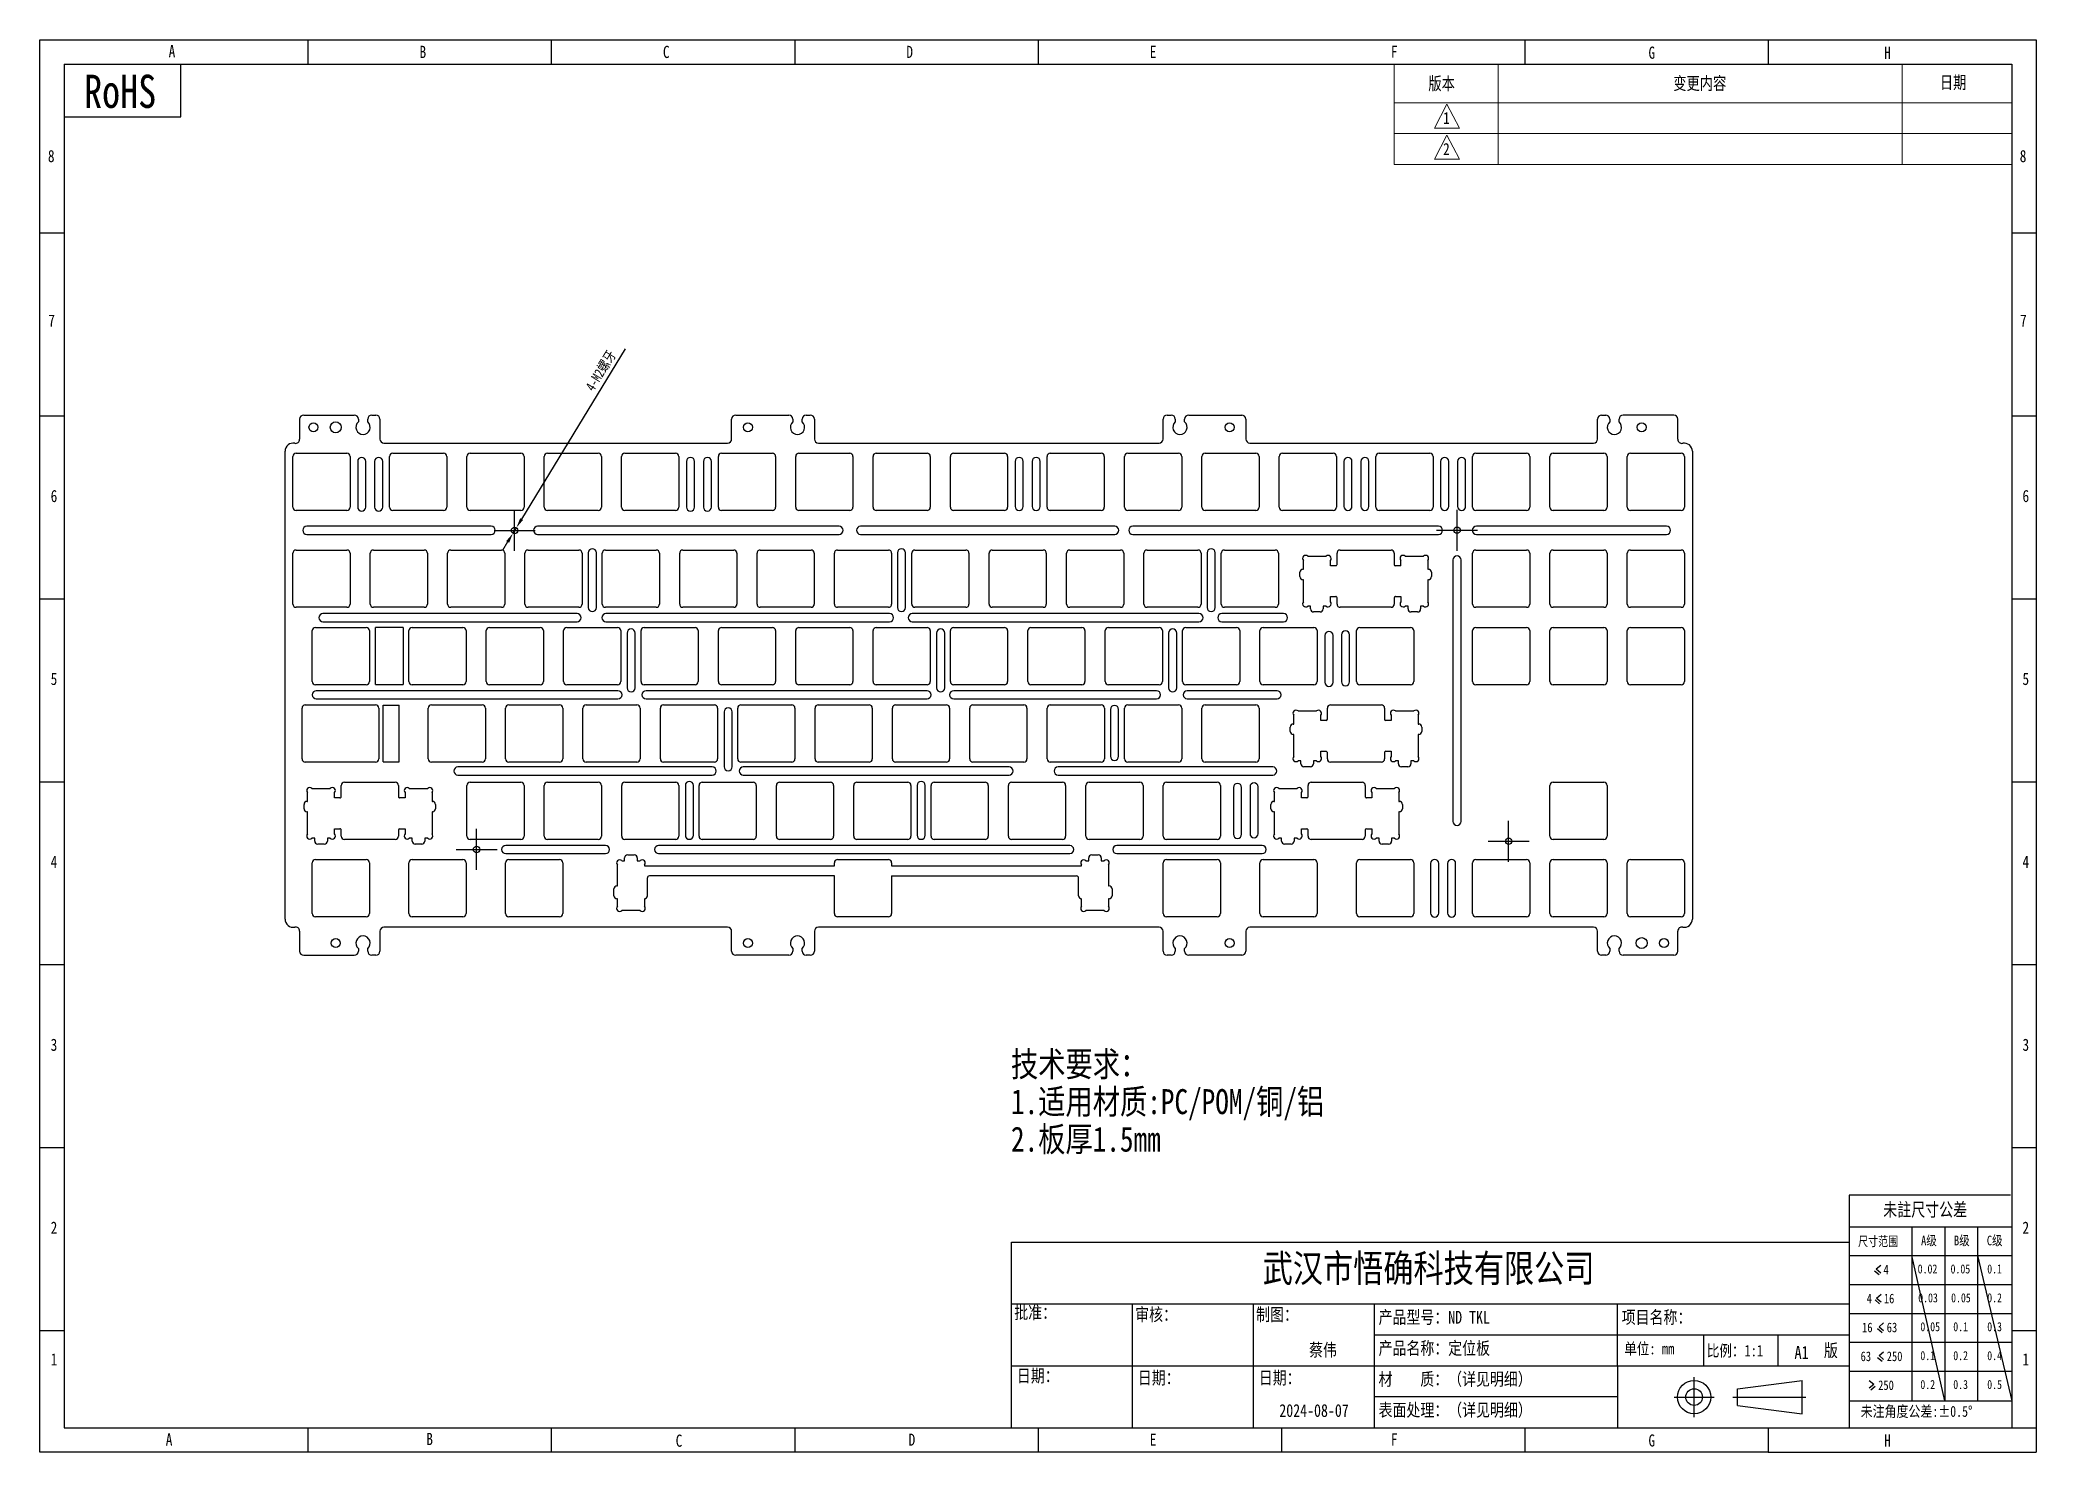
# Model space of a CAD drawing. Header units: millimetres. Extents: x 417 to 909, y -232 to 115.
import ezdxf

# ---------------------------------------------------------------- set-up
doc = ezdxf.new("R2010")
doc.units = ezdxf.units.MM
doc.header["$LTSCALE"] = 30.734
doc.header["$PDMODE"] = 3
doc.header["$PDSIZE"] = 0.3125
doc.linetypes.add('CENTER', pattern=[0.6, 0.375, -0.075, 0.075, -0.075])
doc.layers.get('0').update_dxf_attribs({"linetype": 'CONTINUOUS'})
doc.layers.get('Defpoints').update_dxf_attribs({"linetype": 'CONTINUOUS'})
for name, color, linetype in [('cen', 1, 'CENTER'), ('TK', 7, 'CONTINUOUS'), ('尺寸', 3, 'CONTINUOUS'), ('文字', 3, 'CONTINUOUS')]:
    doc.layers.add(name, color=color, linetype=linetype)
doc.styles.get("Standard").update_dxf_attribs({"font": 'txt', "width": 0.8})
doc.dimstyles.new('Annotative', dxfattribs={"dimscale": 0, "dimtxt": 2.5, "dimasz": 2.5, "dimexe": 1.25, "dimexo": 0.625, "dimtad": 1, "dimtxsty": 'Standard', "dimcen": 2.5, "dimadec": 0, "dimazin": 0, "dimtfac": 1, "dimtmove": 0, "dimatfit": 3, "dimfxl": 1, "dimarcsym": 0})

msp = doc.modelspace()

# ---------------------------------------------------------------- texts
at = {"color": 0, "width": 0.8}
for s, height, p in [('A', 2.997, (448.816, 111.178)), ('B', 2.997, (510.61, 111.01)), ('C', 2.997, (570.558, 111.01)), ('D', 2.997, (630.507, 111.01)), ('E', 2.997, (690.456, 111.01)), ('F', 2.997, (749.85, 111.062)), ('G ', 2.9974, (813.293, 110.82)), ('H', 2.997, (871.338, 110.791)), ('8', 2.997, (419.083, 85.371)), ('8', 2.997, (904.719, 85.371)), ('7', 2.997, (419.173, 44.865)), ('7', 2.997, (904.808, 44.865)), ('6', 2.997, (419.758, 1.694)), ('6', 2.997, (905.394, 1.694)), ('5', 2.997, (419.758, -43.335)), ('5', 2.997, (905.394, -43.335)), ('4', 2.997, (419.758, -88.364)), ('4', 2.997, (905.394, -88.364)), ('3', 2.997, (419.758, -133.393)), ('3', 2.997, (905.394, -133.393)), ('2', 2.997, (419.758, -178.423)), ('2', 2.997, (905.394, -178.423)), ('1 ', 2.9974, (419.758, -210.842)), ('1 ', 2.9974, (905.394, -210.842)), ('A', 2.997, (448.105, -230.56)), ('B', 2.997, (512.274, -230.445)), ('C', 2.997, (573.693, -230.86)), ('D ', 2.9974, (631.062, -230.613)), ('E', 2.997, (690.456, -230.613)), ('F', 2.997, (749.85, -230.56)), ('G ', 2.9974, (813.293, -230.803)), ('H', 2.997, (871.338, -230.832))]:
    msp.add_text(s, height=height, dxfattribs=at).set_placement(p)
at = {"color": 0, "lineweight": 13, "char_height": 3.1433, "width": 32.42945, "attachment_point": 1}
for s, insert in [('版本', (759.072, 106.322)), ('变更内容', (819.382, 106.349)), ('日期', (885.04, 106.586))]:
    msp.add_mtext(s, dxfattribs=dict(at, insert=insert))
at = {"color": 0, "linetype": 'Continuous', "lineweight": 9, "insert": (656.267, -133.583), "char_height": 6.15582, "width": 193.4856, "attachment_point": 1, "line_spacing_factor": 0.9}
msp.add_mtext('{\\fSimSun|b0|i0|c134|p2;技术要求：\\P\\fSimSun|b0|i0|c0|p2;1.\\fSimSun|b0|i0|c134|p2;适用材质:PC/POM/铜/铝\\fSimSun|b0|i0|c0|p2;\\P2.\\fSimSun|b0|i0|c134|p2;板厚1.5mm\\fSimSun|b0|i0|c0|p2;\\P} ', dxfattribs=at)
at = {"color": 0, "attachment_point": 1}
for s, insert, char_height, width in [('未註尺寸公差', (871.105, -170.822), 3.3106, 117.95877), ('尺寸范围{\\fTxt|b0|i0|c134|p2;}', (864.905, -179.095), 2.37092, 117.95877), ('{\\fSimSun|b0|i0|c134|p2;A级}', (880.415, -178.902), 2.37092, 117.95878), ('{\\fSimSun|b0|i0|c0|p2;B\\fSimSun|b0|i0|c134|p2;级}', (888.516, -178.902), 2.37092, 117.95878), ('{\\fSimSun|b0|i0|c134|p2;C级}', (896.616, -178.902), 2.37092, 117.95878), ('4', (871.17, -186.067), 2.371, 117.95877), ('0.02', (879.584, -185.969), 2.2227, 117.95877), ('0.05', (887.684, -185.969), 2.2227, 117.95877), ('0.1', (896.712, -185.969), 2.2227, 117.95877), ('{\\fSimSun|b0|i0|c134|p2;批准：}', (657.076, -196.217), 3.14326, 58.90916), ('{\\fSimSun|b0|i0|c134|p2;审核：}', (686.862, -196.722), 3.14326, 58.90916), ('{\\fSimSun|b0|i0|c134|p2;制图：}', (716.648, -196.722), 3.14326, 58.90916), ('4', (867.025, -193.18), 2.371, 117.95877), ('16', (871.258, -193.18), 2.3709, 117.95877), ('0.03', (879.715, -193.082), 2.2227, 117.95877), ('0.05', (887.816, -193.082), 2.2227, 117.95877), ('0.2', (896.712, -193.082), 2.2227, 117.95877), ('{\\fSimSun|b0|i0|c134|p2;产品型号：ND TKL}', (746.813, -197.404), 3.14326, 58.90916), ('{\\fSimSun|b0|i0|c134|p2;项目名称：}', (806.685, -197.404), 3.14326, 58.90916), ('16', (865.879, -200.293), 2.3709, 117.95877), ('63', (871.964, -200.293), 2.3709, 117.95877), ('0.05', (880.246, -200.195), 2.2227, 117.95877), ('0.1', (888.346, -200.195), 2.2227, 117.95877), ('0.3', (896.712, -200.195), 2.2227, 117.95877), ('{\\fSimSun|b0|i0|c134|p2;蔡伟}', (729.692, -205.442), 3.14326, 58.90916), ('{\\fSimSun|b0|i0|c134|p2;产品名称：定位板}', (746.813, -205.012), 3.14326, 58.90916), ('{\\fSimSun|b0|i0|c134|p2;单位\\fSimSun|b0|i0|c134|p54;: mm }', (807.325, -205.307), 2.82893, 53.01824), ('{\\fSimSun|b0|i0|c134|p2;比例：1:1}', (827.656, -205.785), 2.82893, 53.01824), ('\\fￋￎￌﾣﾤ|b0|i0|c134|p2;版', (856.499, -205.565), 3.14326, 58.90916), ('63', (865.526, -207.406), 2.3709, 117.95877), ('250', (871.964, -207.406), 2.3709, 117.95877), ('0.1', (880.246, -207.308), 2.2227, 117.95877), ('0.2', (888.346, -207.308), 2.2227, 117.95877), ('0.4', (896.712, -207.308), 2.2227, 117.95877), ('{\\fSimSun|b0|i0|c134|p2;日期：}', (657.726, -211.818), 3.14326, 58.90916), ('{\\fSimSun|b0|i0|c134|p2;日期：}', (687.512, -212.323), 3.14326, 58.90916), ('{\\fSimSun|b0|i0|c134|p2;日期：}', (717.298, -212.323), 3.14326, 58.90916), ('{\\fSimSun|b0|i0|c134|p2;材    质：（详见明细）}', (746.813, -212.632), 3.14326, 58.90916), ('250', (869.846, -214.518), 2.3709, 117.95877), ('0.2', (880.246, -214.42), 2.2227, 117.95877), ('0.3', (888.346, -214.42), 2.2227, 117.95877), ('0.5', (896.712, -214.42), 2.2227, 117.95877), ('{\\fSimSun|b0|i0|c0|p2;20\\fSimSun|b0|i0|c134|p2;2\\fSimSun|b0|i0|c0|p2;4-\\fSimSun|b0|i0|c134|p2;0\\fSimSun|b0|i0|c0|p2;8-07}', (722.36, -220.366), 3.143259, 58.90916), ('{\\fSimSun|b0|i0|c134|p2;表面处理：（详见明细）}', (746.813, -220.239), 3.14326, 58.90916), ('{\\fSimSun|b0|i0|c134|p2;未注角度公差:\\fSimSun|b0|i0|c0|p2;%%P0.5%%D}', (865.551, -220.798), 2.69422, 107.23524)]:
    msp.add_mtext(s, dxfattribs=dict(at, insert=insert, char_height=char_height, width=width))
at = {"layer": 'TK', "color": 0, "lineweight": 13, "width": 0.8}
for s, p in [('1', (762.712, 94.751)), ('2', (762.712, 87.121))]:
    msp.add_text(s, height=2.958, dxfattribs=at).set_placement(p)
at = {"layer": 'TK', "color": 0, "lineweight": 13, "insert": (849.237, -206.014), "char_height": 3.23663, "width": 11.74896, "attachment_point": 1}
msp.add_mtext('{\\fSimSun|b0|i0|c0|p2;A\\fSimSun|b0|i0|c134|p2;1}', dxfattribs=at)
at = {"layer": '尺寸', "color": 0, "ltscale": 0.18, "insert": (718.264, -183.51), "char_height": 6.80895, "width": 155.26239, "attachment_point": 1}
msp.add_mtext('{\\fSimHei|b0|i0|c134|p49;武汉市悟确科技有限公司}', dxfattribs=at)
at = {"layer": '文字', "color": 0, "ltscale": 0.18, "insert": (427.971, 106.889), "char_height": 8.17074, "width": 116.2566, "attachment_point": 1}
msp.add_mtext('{\\fSimSun|b0|i0|c0|p2;RoHS}', dxfattribs=at)

# ---------------------------------------------------------------- blocks, each defined once
blk = doc.blocks.new('*D5')
at = {"layer": 'Defpoints', "color": 0, "transparency": 16777216}
for p in [(534.45, -4.63), (533.61, -5.99)]:
    blk.add_point(p, dxfattribs=at)
at = {"layer": '尺寸', "color": 0, "lineweight": -2, "transparency": 16777216}
for p, q in [((561.29, 39.39), (535.75, -2.49)), ((533.61, -5.99), (534.45, -4.63)), ((532.31, -8.13), (531.01, -10.26))]:
    blk.add_line(p, q, dxfattribs=at)
at = {"layer": '尺寸', "color": 0, "transparency": 16777216}
for points in [[(535.39, -2.28), (536.1, -2.71), (534.45, -4.63)], [(531.96, -7.91), (532.67, -8.34), (533.61, -5.99)]]:
    blk.add_solid(points, dxfattribs=at)
at = {"layer": '尺寸', "color": 0, "transparency": 16777216, "insert": (555.35, 34), "char_height": 2.5, "attachment_point": 5, "rotation": 58.6282}
blk.add_mtext('4-M2{\\fSimSun|b0|i0|c134|p2;螺牙}', dxfattribs=at)

# ---------------------------------------------------------------- dimensions: what is measured, and where the dimension line sits
at = {"layer": '尺寸'}
dim = msp.add_diameter_dim_2p(p1=(533.614, -5.993), p2=(534.446, -4.627), text='4-M2{\\fSimSun|b0|i0|c134|p2;螺牙}', dimstyle='Annotative', dxfattribs=at)
dim.commit()
dim.dimension.update_dxf_attribs({"geometry": '*D5', "text_midpoint": (557.281, 32.824), "dimtype": 163})

# ---------------------------------------------------------------- linework, layer by layer
at = {"color": 0}
for p, q in [((417.113, -232.162), (417.113, 115.455)), ((417.113, 115.455), (908.744, 115.455)), ((483.107, 115.455), (483.107, 109.46)), ((543.056, 115.455), (543.056, 109.46)), ((603.005, 115.455), (603.005, 109.46)), ((662.954, 115.455), (662.954, 109.46)), ((782.851, 115.455), (782.851, 109.46)), ((842.8, 115.455), (842.8, 109.46)), ((908.744, 115.455), (908.744, -232.162)), ((423.108, 109.46), (423.108, -226.167)), ((423.108, 109.46), (902.749, 109.46)), ((451.789, 96.561), (451.789, 109.46)), ((902.749, 109.46), (902.749, -226.167)), ((423.108, 96.561), (451.789, 96.561)), ((417.113, 67.946), (423.108, 67.946)), ((902.749, 67.946), (908.744, 67.946)), ((417.113, 22.92), (423.108, 22.92)), ((902.749, 22.92), (908.744, 22.92)), ((417.113, -22.109), (423.108, -22.109)), ((902.749, -22.109), (908.744, -22.109)), ((417.113, -67.139), (423.108, -67.139)), ((902.749, -67.139), (908.744, -67.139)), ((417.113, -112.168), (423.108, -112.168)), ((902.749, -112.168), (908.744, -112.168)), ((902.749, -135.801), (902.749, -188.128)), ((417.113, -157.197), (423.108, -157.197)), ((902.749, -157.197), (908.744, -157.197)), ((902.44, -168.911), (862.727, -168.911)), ((862.727, -168.911), (862.727, -182.993)), ((862.727, -170.424), (862.727, -226.167)), ((862.727, -176.681), (902.749, -176.681)), ((878.138, -176.681), (878.138, -219.554)), ((886.239, -176.681), (886.239, -219.554)), ((894.339, -176.681), (894.339, -219.554)), ((656.407, -180.499), (862.727, -180.509)), ((656.407, -226.167), (656.407, -180.499)), ((862.727, -183.794), (902.749, -183.794)), ((869.366, -187.088), (870.478, -186.155)), ((862.727, -190.907), (902.749, -190.907)), ((868.985, -187.542), (870.097, -188.475)), ((869.366, -187.088), (870.478, -188.021)), ((656.407, -195.712), (862.727, -195.712)), ((686.193, -226.167), (686.193, -195.712)), ((715.979, -226.167), (715.979, -195.712)), ((745.765, -226.167), (745.765, -195.712)), ((805.637, -210.928), (805.637, -195.712)), ((869.093, -194.705), (870.204, -195.638)), ((869.474, -194.251), (870.585, -193.318)), ((869.474, -194.251), (870.585, -195.184)), ((862.727, -198.02), (902.749, -198.02)), ((870.072, -201.313), (871.184, -200.38)), ((870.072, -201.313), (871.184, -202.246)), ((417.113, -202.226), (423.108, -202.226)), ((745.765, -203.32), (862.727, -203.32)), ((826.827, -203.32), (826.827, -210.928)), ((845.154, -203.467), (845.154, -210.928)), ((862.727, -205.132), (902.749, -205.132)), ((869.691, -201.767), (870.803, -202.7)), ((902.749, -202.226), (908.744, -202.226)), ((656.407, -210.928), (862.727, -210.928)), ((805.637, -210.928), (805.637, -226.167)), ((869.691, -208.88), (870.803, -209.813)), ((870.072, -208.426), (871.184, -207.493)), ((870.072, -208.426), (871.184, -209.359)), ((835.185, -216.576), (851.138, -214.527)), ((851.138, -222.722), (851.138, -214.527)), ((862.727, -212.245), (902.749, -212.245)), ((868.773, -215.539), (867.661, -214.606)), ((868.773, -215.539), (867.661, -216.472)), ((869.154, -215.993), (868.042, -216.926)), ((805.637, -218.548), (745.765, -218.548)), ((835.185, -220.673), (835.185, -216.576)), ((835.185, -220.673), (851.138, -222.722)), ((862.727, -219.554), (902.749, -219.554)), ((423.108, -226.167), (599.116, -226.167)), ((483.107, -226.167), (483.107, -232.162)), ((543.056, -226.167), (543.056, -232.162)), ((599.116, -226.167), (862.727, -226.167)), ((603.005, -226.167), (603.005, -232.162)), ((662.954, -226.167), (662.954, -232.162)), ((722.902, -226.167), (722.902, -232.162)), ((782.851, -226.167), (782.851, -232.162)), ((842.8, -226.167), (842.8, -232.162)), ((862.727, -226.153), (902.749, -226.167)), ((862.727, -226.167), (908.744, -226.167)), ((603.005, -232.162), (417.113, -232.162)), ((842.8, -232.162), (603.005, -232.162)), ((842.8, -232.162), (908.744, -232.162))]:
    msp.add_line(p, q, dxfattribs=at)
at = {"color": 0, "lineweight": 13}
for p, q in [((750.611, 100.002), (750.611, 109.46)), ((776.223, 100.002), (776.223, 109.46)), ((875.749, 100.002), (875.749, 109.46)), ((902.699, 100.002), (750.611, 100.002))]:
    msp.add_line(p, q, dxfattribs=at)
at = {"linetype": 'Continuous'}
for p, q in [((481.08, 22.1), (481.08, 17.139)), ((482.08, 23.1), (494.546, 23.1)), ((495.546, 22.1), (495.546, 21.419)), ((497.846, 21.419), (497.846, 22.1)), ((498.846, 23.1), (499.855, 23.1)), ((500.855, 22.1), (500.855, 17.2)), ((587.48, 17.2), (587.48, 22.1)), ((588.48, 23.1), (601.546, 23.1)), ((602.546, 22.1), (602.546, 21.419)), ((604.846, 21.419), (604.846, 22.1)), ((605.846, 23.1), (606.855, 23.1)), ((607.855, 22.1), (607.855, 17.2)), ((693.735, 17.2), (693.735, 22.1)), ((694.735, 23.1), (695.745, 23.1)), ((696.745, 22.1), (696.745, 21.419)), ((699.045, 21.419), (699.045, 22.1)), ((700.045, 23.1), (713.11, 23.1)), ((714.11, 22.1), (714.11, 17.2)), ((800.735, 17.2), (800.735, 22.1)), ((801.735, 23.1), (802.745, 23.1)), ((803.745, 22.1), (803.745, 21.419)), ((806.045, 21.419), (806.045, 22.1)), ((819.51, 23.1), (807.045, 23.1)), ((820.51, 17.143), (820.51, 22.1)), ((501.855, 16.2), (586.48, 16.2)), ((608.855, 16.2), (692.735, 16.2)), ((715.11, 16.2), (799.735, 16.2)), ((477.478, -100.972), (477.478, 14.2)), ((479.428, 0.4), (479.428, 12.9)), ((480.228, 13.7), (492.728, 13.7)), ((493.528, 12.9), (493.528, 0.4)), ((495.373, 11.693), (495.373, 0.463)), ((497.373, 0.463), (497.373, 11.693)), ((499.555, 11.693), (499.555, 0.463)), ((501.555, 0.463), (501.555, 11.693)), ((503.24, 0.4), (503.24, 12.9)), ((504.04, 13.7), (516.54, 13.7)), ((517.34, 12.9), (517.34, 0.4)), ((522.29, 0.4), (522.29, 12.9)), ((523.09, 13.7), (535.59, 13.7)), ((536.39, 12.9), (536.39, 0.4)), ((541.34, 0.4), (541.34, 12.9)), ((542.14, 13.7), (554.64, 13.7)), ((555.44, 12.9), (555.44, 0.4)), ((560.389, 0.4), (560.389, 12.9)), ((561.189, 13.7), (573.689, 13.7)), ((574.489, 12.9), (574.489, 0.4)), ((576.334, 11.693), (576.334, 0.463)), ((578.334, 0.463), (578.334, 11.693)), ((580.517, 11.693), (580.517, 0.463)), ((582.517, 0.463), (582.517, 11.693)), ((584.202, 0.4), (584.202, 12.9)), ((585.002, 13.7), (597.502, 13.7)), ((598.302, 12.9), (598.302, 0.4)), ((603.252, 0.4), (603.252, 12.9)), ((604.052, 13.7), (616.552, 13.7)), ((617.352, 12.9), (617.352, 0.4)), ((622.302, 0.4), (622.302, 12.9)), ((623.102, 13.7), (635.602, 13.7)), ((636.402, 12.9), (636.402, 0.4)), ((641.351, 0.4), (641.351, 12.9)), ((642.151, 13.7), (654.651, 13.7)), ((655.451, 12.9), (655.451, 0.4)), ((657.296, 11.693), (657.296, 0.63)), ((659.296, 0.63), (659.296, 11.693)), ((661.479, 11.693), (661.479, 0.63)), ((663.479, 0.63), (663.479, 11.693)), ((665.164, 0.4), (665.164, 12.9)), ((665.964, 13.7), (678.464, 13.7)), ((679.264, 12.9), (679.264, 0.4)), ((684.214, 0.4), (684.214, 12.9)), ((685.014, 13.7), (697.514, 13.7)), ((698.314, 12.9), (698.314, 0.4)), ((703.264, 0.4), (703.264, 12.9)), ((704.064, 13.7), (716.564, 13.7)), ((717.364, 12.9), (717.364, 0.4)), ((722.313, 0.4), (722.313, 12.9)), ((723.113, 13.7), (735.613, 13.7)), ((736.413, 12.9), (736.413, 0.4)), ((738.261, 11.693), (738.261, 0.63)), ((740.261, 0.63), (740.261, 11.693)), ((742.444, 11.693), (742.444, 0.63)), ((744.444, 0.63), (744.444, 11.693)), ((746.128, 0.4), (746.128, 12.9)), ((746.928, 13.7), (759.428, 13.7)), ((760.228, 12.9), (760.228, 0.4)), ((762.073, 11.693), (762.073, 0.63)), ((764.073, 0.63), (764.073, 11.693)), ((766.256, 11.693), (766.256, 0.63)), ((768.256, 0.63), (768.256, 11.693)), ((769.941, 0.4), (769.941, 12.9)), ((770.741, 13.7), (783.241, 13.7)), ((784.041, 12.9), (784.041, 0.4)), ((788.991, 0.4), (788.991, 12.9)), ((789.791, 13.7), (802.291, 13.7)), ((803.091, 12.9), (803.091, 0.4)), ((808.041, 0.4), (808.041, 12.9)), ((808.841, 13.7), (821.341, 13.7)), ((822.141, 12.9), (822.141, 0.4)), ((824.091, 14.2), (824.091, -100.971)), ((492.728, -0.4), (480.228, -0.4)), ((528.245, -4.253), (482.848, -4.253)), ((516.54, -0.4), (504.04, -0.4)), ((535.59, -0.4), (523.09, -0.4)), ((613.934, -4.253), (539.687, -4.253)), ((554.64, -0.4), (542.14, -0.4)), ((573.689, -0.4), (561.189, -0.4)), ((597.502, -0.4), (585.002, -0.4)), ((616.552, -0.4), (604.052, -0.4)), ((681.816, -4.253), (619.23, -4.253)), ((635.602, -0.4), (623.102, -0.4)), ((654.651, -0.4), (642.151, -0.4)), ((678.464, -0.4), (665.964, -0.4)), ((697.514, -0.4), (685.014, -0.4)), ((761.573, -4.253), (686.291, -4.253)), ((716.564, -0.4), (704.064, -0.4)), ((735.613, -0.4), (723.113, -0.4)), ((759.428, -0.4), (746.928, -0.4)), ((783.241, -0.4), (770.741, -0.4)), ((817.721, -4.253), (770.898, -4.253)), ((802.291, -0.4), (789.791, -0.4)), ((821.341, -0.4), (808.841, -0.4)), ((482.848, -6.253), (528.245, -6.253)), ((539.687, -6.253), (613.934, -6.253)), ((619.23, -6.253), (681.816, -6.253)), ((686.291, -6.253), (761.573, -6.253)), ((770.898, -6.253), (817.721, -6.253)), ((479.428, -23.412), (479.428, -10.912)), ((480.228, -10.112), (492.728, -10.112)), ((493.528, -10.912), (493.528, -23.412)), ((498.478, -23.412), (498.478, -10.912)), ((499.278, -10.112), (511.778, -10.112)), ((512.578, -10.912), (512.578, -23.412)), ((517.528, -23.412), (517.528, -10.912)), ((518.328, -10.112), (530.828, -10.112)), ((531.628, -10.912), (531.628, -23.412)), ((536.578, -23.412), (536.578, -10.912)), ((537.378, -10.112), (549.878, -10.112)), ((550.678, -10.912), (550.678, -23.412)), ((552.177, -10.794), (552.177, -24.276)), ((554.177, -24.276), (554.177, -10.794)), ((555.628, -23.412), (555.628, -10.912)), ((556.428, -10.112), (568.928, -10.112)), ((569.728, -10.912), (569.728, -23.412)), ((574.678, -23.412), (574.678, -10.912)), ((575.478, -10.112), (587.978, -10.112)), ((588.778, -10.912), (588.778, -23.412)), ((593.728, -23.412), (593.728, -10.912)), ((594.528, -10.112), (607.028, -10.112)), ((607.828, -10.912), (607.828, -23.412)), ((612.778, -23.412), (612.778, -10.912)), ((613.578, -10.112), (626.078, -10.112)), ((626.878, -10.912), (626.878, -23.412)), ((628.294, -10.794), (628.294, -24.276)), ((630.294, -24.276), (630.294, -10.794)), ((631.828, -23.412), (631.828, -10.912)), ((632.628, -10.112), (645.128, -10.112)), ((645.928, -10.912), (645.928, -23.412)), ((650.878, -23.412), (650.878, -10.912)), ((651.678, -10.112), (664.178, -10.112)), ((664.978, -10.912), (664.978, -23.412)), ((669.928, -23.412), (669.928, -10.912)), ((670.728, -10.112), (683.228, -10.112)), ((684.028, -10.912), (684.028, -23.412)), ((688.978, -23.412), (688.978, -10.912)), ((689.778, -10.112), (702.278, -10.112)), ((703.078, -10.912), (703.078, -23.412)), ((704.572, -10.794), (704.572, -24.276)), ((706.572, -24.276), (706.572, -10.794)), ((708.028, -23.412), (708.028, -10.912)), ((708.828, -10.112), (721.328, -10.112)), ((722.128, -10.912), (722.128, -23.412)), ((728.296, -14.842), (728.296, -12.687)), ((729.356, -11.627), (733.887, -11.627)), ((734.946, -13.982), (734.946, -12.687)), ((736.271, -13.982), (734.946, -13.982)), ((736.571, -13.682), (736.571, -10.912)), ((737.371, -10.112), (749.871, -10.112)), ((750.671, -10.912), (750.671, -13.683)), ((752.296, -13.983), (750.971, -13.982)), ((752.296, -13.983), (752.296, -12.687)), ((753.356, -11.628), (757.887, -11.628)), ((758.946, -12.687), (758.946, -14.843)), ((765.129, -12.564), (765.129, -76.912)), ((767.129, -76.912), (767.129, -12.564)), ((769.941, -23.412), (769.941, -10.912)), ((770.741, -10.112), (783.241, -10.112)), ((784.041, -10.912), (784.041, -23.412)), ((788.991, -23.412), (788.991, -10.912)), ((789.791, -10.112), (802.291, -10.112)), ((803.091, -10.912), (803.091, -23.412)), ((808.041, -23.412), (808.041, -10.912)), ((808.841, -10.112), (821.341, -10.112)), ((822.141, -10.912), (822.141, -23.412)), ((727.421, -16.662), (727.421, -15.592)), ((728.171, -14.842), (728.296, -14.842)), ((728.296, -17.412), (728.171, -17.412)), ((728.296, -22.854), (728.296, -17.412)), ((758.946, -14.843), (759.071, -14.843)), ((759.071, -17.413), (758.946, -17.413)), ((758.946, -17.413), (758.946, -22.854)), ((759.821, -15.593), (759.821, -16.663)), ((492.728, -24.212), (480.228, -24.212)), ((511.778, -24.212), (499.278, -24.212)), ((530.828, -24.212), (518.328, -24.212)), ((549.878, -24.212), (537.378, -24.212)), ((568.928, -24.212), (556.428, -24.212)), ((587.978, -24.212), (575.478, -24.212)), ((607.028, -24.212), (594.528, -24.212)), ((626.078, -24.212), (613.578, -24.212)), ((645.128, -24.212), (632.628, -24.212)), ((664.178, -24.212), (651.678, -24.212)), ((683.228, -24.212), (670.728, -24.212)), ((702.278, -24.212), (689.778, -24.212)), ((721.328, -24.212), (708.828, -24.212)), ((730.071, -23.917), (729.352, -23.917)), ((730.071, -24.612), (730.071, -23.917)), ((733.89, -23.917), (733.171, -23.917)), ((733.171, -23.917), (733.171, -24.612)), ((734.946, -21.562), (736.271, -21.562)), ((734.946, -22.854), (734.946, -21.562)), ((736.571, -23.412), (736.571, -21.862)), ((749.871, -24.212), (737.371, -24.212)), ((750.671, -21.863), (750.671, -23.412)), ((750.971, -21.562), (752.296, -21.563)), ((752.296, -21.563), (752.296, -22.854)), ((754.071, -23.918), (753.352, -23.918)), ((754.071, -24.613), (754.071, -23.918)), ((757.89, -23.918), (757.171, -23.918)), ((757.171, -23.918), (757.171, -24.613)), ((783.241, -24.212), (770.741, -24.212)), ((802.291, -24.212), (789.791, -24.212)), ((821.341, -24.212), (808.841, -24.212)), ((484.991, -29.162), (497.491, -29.162)), ((549.406, -25.765), (486.819, -25.765)), ((486.819, -27.765), (549.406, -27.765)), ((499.74, -43.212), (499.74, -29.212)), ((506.553, -29.212), (499.74, -29.212)), ((506.553, -29.212), (506.553, -43.212)), ((508.803, -29.162), (521.303, -29.162)), ((527.853, -29.162), (540.353, -29.162)), ((546.903, -29.162), (559.403, -29.162)), ((626.362, -25.765), (556.527, -25.765)), ((556.527, -27.765), (626.362, -27.765)), ((565.953, -29.162), (578.453, -29.162)), ((585.003, -29.162), (597.503, -29.162)), ((604.053, -29.162), (616.553, -29.162)), ((623.103, -29.162), (635.603, -29.162)), ((702.573, -25.765), (631.96, -25.765)), ((631.96, -27.765), (702.573, -27.765)), ((642.153, -29.162), (654.653, -29.162)), ((661.203, -29.162), (673.703, -29.162)), ((680.253, -29.162), (692.753, -29.162)), ((699.303, -29.162), (711.803, -29.162)), ((723.392, -25.765), (708.187, -25.765)), ((708.187, -27.765), (723.392, -27.765)), ((718.353, -29.162), (730.853, -29.162)), ((732.421, -25.362), (730.821, -25.362)), ((742.163, -29.162), (754.663, -29.162)), ((756.421, -25.363), (754.821, -25.363)), ((770.741, -29.162), (783.241, -29.162)), ((789.791, -29.162), (802.291, -29.162)), ((808.841, -29.162), (821.341, -29.162)), ((484.191, -42.462), (484.191, -29.962)), ((498.291, -29.962), (498.291, -42.462)), ((508.003, -42.462), (508.003, -29.962)), ((522.103, -29.962), (522.103, -42.462)), ((527.053, -42.462), (527.053, -29.962)), ((541.153, -29.962), (541.153, -42.462)), ((546.103, -42.462), (546.103, -29.962)), ((560.203, -29.962), (560.203, -42.462)), ((561.716, -30.55), (561.716, -44.032)), ((563.716, -44.032), (563.716, -30.55)), ((565.153, -42.462), (565.153, -29.962)), ((579.253, -29.962), (579.253, -42.462)), ((584.203, -42.462), (584.203, -29.962)), ((598.303, -29.962), (598.303, -42.462)), ((603.253, -42.462), (603.253, -29.962)), ((617.353, -29.962), (617.353, -42.462)), ((622.303, -42.462), (622.303, -29.962)), ((636.403, -29.962), (636.403, -42.462)), ((637.945, -30.55), (637.945, -44.032)), ((639.945, -44.032), (639.945, -30.55)), ((641.353, -42.462), (641.353, -29.962)), ((655.453, -29.962), (655.453, -42.462)), ((660.403, -42.462), (660.403, -29.962)), ((674.503, -29.962), (674.503, -42.462)), ((679.453, -42.462), (679.453, -29.962)), ((693.553, -29.962), (693.553, -42.462)), ((695.103, -30.55), (695.103, -44.032)), ((697.103, -44.032), (697.103, -30.55)), ((698.503, -42.462), (698.503, -29.962)), ((712.603, -29.962), (712.603, -42.462)), ((717.553, -42.462), (717.553, -29.962)), ((731.653, -29.962), (731.653, -42.462)), ((733.584, -31.139), (733.584, -42.669)), ((735.584, -42.669), (735.584, -31.139)), ((737.669, -31.001), (737.669, -42.531)), ((739.669, -42.531), (739.669, -31.001)), ((741.363, -42.462), (741.363, -29.962)), ((755.463, -29.962), (755.463, -42.462)), ((769.941, -42.462), (769.941, -29.962)), ((784.041, -29.962), (784.041, -42.462)), ((788.991, -42.462), (788.991, -29.962)), ((803.091, -29.962), (803.091, -42.462)), ((808.041, -42.462), (808.041, -29.962)), ((822.141, -29.962), (822.141, -42.462)), ((497.491, -43.262), (484.991, -43.262)), ((499.74, -43.212), (506.553, -43.212)), ((521.303, -43.262), (508.803, -43.262)), ((540.353, -43.262), (527.853, -43.262)), ((559.403, -43.262), (546.903, -43.262)), ((578.453, -43.262), (565.953, -43.262)), ((597.503, -43.262), (585.003, -43.262)), ((616.553, -43.262), (604.053, -43.262)), ((635.603, -43.262), (623.103, -43.262)), ((654.653, -43.262), (642.153, -43.262)), ((673.703, -43.262), (661.203, -43.262)), ((692.753, -43.262), (680.253, -43.262)), ((711.803, -43.262), (699.303, -43.262)), ((730.853, -43.262), (718.353, -43.262)), ((754.663, -43.262), (742.163, -43.262)), ((783.241, -43.262), (770.741, -43.262)), ((802.291, -43.262), (789.791, -43.262)), ((821.341, -43.262), (808.841, -43.262)), ((481.676, -61.512), (481.676, -49.012)), ((482.476, -48.212), (499.772, -48.212)), ((559.473, -44.748), (485.175, -44.748)), ((485.175, -46.748), (559.473, -46.748)), ((500.572, -49.012), (500.572, -61.512)), ((501.622, -62.262), (501.622, -48.262)), ((501.622, -48.262), (505.622, -48.262)), ((505.622, -62.262), (505.622, -48.262)), ((512.766, -61.512), (512.766, -49.012)), ((513.566, -48.212), (526.066, -48.212)), ((526.866, -49.012), (526.866, -61.512)), ((531.816, -61.512), (531.816, -49.012)), ((532.616, -48.212), (545.116, -48.212)), ((545.916, -49.012), (545.916, -61.512)), ((550.866, -61.512), (550.866, -49.012)), ((551.666, -48.212), (564.166, -48.212)), ((564.966, -49.012), (564.966, -61.512)), ((635.595, -44.748), (566.385, -44.748)), ((566.385, -46.748), (635.595, -46.748)), ((569.916, -61.512), (569.916, -49.012)), ((570.716, -48.212), (583.216, -48.212)), ((584.016, -49.012), (584.016, -61.512)), ((588.966, -61.512), (588.966, -49.012)), ((589.766, -48.212), (602.266, -48.212)), ((603.066, -49.012), (603.066, -61.512)), ((608.016, -61.512), (608.016, -49.012)), ((608.816, -48.212), (621.316, -48.212)), ((622.116, -49.012), (622.116, -61.512)), ((627.066, -61.512), (627.066, -49.012)), ((627.866, -48.212), (640.366, -48.212)), ((641.166, -49.012), (641.166, -61.512)), ((692.106, -44.748), (642.16, -44.748)), ((642.16, -46.748), (692.106, -46.748)), ((646.116, -61.512), (646.116, -49.012)), ((646.916, -48.212), (659.416, -48.212)), ((660.216, -49.012), (660.216, -61.512)), ((665.166, -61.512), (665.166, -49.012)), ((665.966, -48.212), (678.466, -48.212)), ((679.266, -49.012), (679.266, -61.512)), ((684.216, -61.512), (684.216, -49.012)), ((685.016, -48.212), (697.516, -48.212)), ((698.316, -49.012), (698.316, -61.512)), ((721.801, -44.748), (699.686, -44.748)), ((699.686, -46.748), (721.801, -46.748)), ((703.266, -61.512), (703.266, -49.012)), ((704.066, -48.212), (716.566, -48.212)), ((717.366, -49.012), (717.366, -61.512)), ((734.19, -51.782), (734.19, -49.012)), ((734.99, -48.212), (747.49, -48.212)), ((748.29, -49.012), (748.29, -51.782)), ((585.628, -49.976), (585.628, -63.458)), ((587.628, -63.458), (587.628, -49.976)), ((680.761, -49.366), (680.761, -60.896)), ((682.761, -60.896), (682.761, -49.366)), ((725.04, -54.762), (725.04, -53.692)), ((725.79, -52.942), (725.915, -52.942)), ((725.915, -52.942), (725.915, -50.787)), ((726.975, -49.727), (731.506, -49.727)), ((732.565, -52.082), (732.565, -50.787)), ((733.89, -52.082), (732.565, -52.082)), ((749.915, -52.082), (748.59, -52.082)), ((749.915, -50.786), (749.915, -52.082)), ((750.975, -49.727), (755.505, -49.727)), ((756.565, -50.786), (756.565, -52.942)), ((756.565, -52.942), (756.69, -52.942)), ((757.44, -53.692), (757.44, -54.762)), ((725.915, -55.512), (725.79, -55.512)), ((725.915, -60.954), (725.915, -55.512)), ((756.69, -55.512), (756.565, -55.512)), ((756.565, -55.512), (756.565, -60.953)), ((499.772, -62.312), (482.476, -62.312)), ((501.622, -62.262), (505.622, -62.262)), ((526.066, -62.312), (513.566, -62.312)), ((582.671, -63.514), (520.054, -63.514)), ((545.116, -62.312), (532.616, -62.312)), ((564.166, -62.312), (551.666, -62.312)), ((583.216, -62.312), (570.716, -62.312)), ((602.266, -62.312), (589.766, -62.312)), ((655.802, -63.514), (590.349, -63.514)), ((621.316, -62.312), (608.816, -62.312)), ((640.366, -62.312), (627.866, -62.312)), ((659.416, -62.312), (646.916, -62.312)), ((678.466, -62.312), (665.966, -62.312)), ((720.747, -63.514), (667.882, -63.514)), ((697.516, -62.312), (685.016, -62.312)), ((716.566, -62.312), (704.066, -62.312)), ((727.69, -62.017), (726.971, -62.017)), ((727.69, -62.712), (727.69, -62.017)), ((730.04, -63.462), (728.44, -63.462)), ((731.51, -62.017), (730.79, -62.017)), ((730.79, -62.017), (730.79, -62.712)), ((732.565, -59.662), (733.89, -59.662)), ((732.565, -60.954), (732.565, -59.662)), ((734.19, -61.512), (734.19, -59.962)), ((747.49, -62.312), (734.99, -62.312)), ((748.29, -59.962), (748.29, -61.512)), ((748.59, -59.662), (749.915, -59.662)), ((749.915, -59.662), (749.915, -60.954)), ((751.69, -62.017), (750.971, -62.017)), ((751.69, -62.712), (751.69, -62.017)), ((754.04, -63.462), (752.44, -63.462)), ((755.51, -62.017), (754.79, -62.017)), ((754.79, -62.017), (754.79, -62.712)), ((484.088, -68.777), (488.619, -68.777)), ((491.303, -70.832), (491.303, -68.062)), ((492.103, -67.262), (504.603, -67.262)), ((505.403, -68.062), (505.403, -70.832)), ((508.088, -68.777), (512.618, -68.777)), ((520.054, -65.514), (582.671, -65.514)), ((522.291, -80.562), (522.291, -68.062)), ((523.091, -67.262), (535.591, -67.262)), ((536.391, -68.062), (536.391, -80.562)), ((541.341, -80.562), (541.341, -68.062)), ((542.141, -67.262), (554.641, -67.262)), ((555.441, -68.062), (555.441, -80.562)), ((560.391, -80.562), (560.391, -68.062)), ((561.191, -67.262), (573.691, -67.262)), ((574.491, -68.062), (574.491, -80.562)), ((576.074, -68.065), (576.074, -80.329)), ((578.074, -80.329), (578.074, -68.065)), ((579.441, -80.562), (579.441, -68.062)), ((580.241, -67.262), (592.741, -67.262)), ((590.349, -65.514), (655.802, -65.514)), ((593.541, -68.062), (593.541, -80.562)), ((598.491, -80.562), (598.491, -68.062)), ((599.291, -67.262), (611.791, -67.262)), ((612.591, -68.062), (612.591, -80.562)), ((617.541, -80.562), (617.541, -68.062)), ((618.341, -67.262), (630.841, -67.262)), ((631.641, -68.062), (631.641, -80.562)), ((633.154, -68.065), (633.154, -80.327)), ((635.154, -80.327), (635.154, -68.065)), ((636.591, -80.562), (636.591, -68.062)), ((637.391, -67.262), (649.891, -67.262)), ((650.691, -68.062), (650.691, -80.562)), ((655.641, -80.562), (655.641, -68.062)), ((656.441, -67.262), (668.941, -67.262)), ((667.882, -65.514), (720.747, -65.514)), ((669.741, -68.062), (669.741, -80.562)), ((674.691, -80.562), (674.691, -68.062)), ((675.491, -67.262), (687.991, -67.262)), ((688.791, -68.062), (688.791, -80.562)), ((693.741, -80.562), (693.741, -68.062)), ((694.541, -67.262), (707.041, -67.262)), ((707.841, -68.062), (707.841, -80.562)), ((711.06, -68.559), (711.06, -80.089)), ((713.06, -80.089), (713.06, -68.559)), ((715.144, -68.421), (715.144, -79.951)), ((717.144, -79.951), (717.144, -68.421)), ((722.211, -68.777), (726.742, -68.777)), ((729.427, -70.832), (729.427, -68.062)), ((730.227, -67.262), (742.727, -67.262)), ((743.527, -68.062), (743.527, -70.832)), ((746.211, -68.777), (750.742, -68.777)), ((788.991, -80.562), (788.991, -68.062)), ((789.791, -67.262), (802.291, -67.262)), ((803.091, -68.062), (803.091, -80.562)), ((482.153, -73.812), (482.153, -72.742)), ((482.903, -71.992), (483.028, -71.992)), ((483.028, -71.992), (483.028, -69.836)), ((489.678, -71.132), (489.678, -69.836)), ((491.003, -71.132), (489.678, -71.132)), ((507.028, -71.132), (505.703, -71.132)), ((507.028, -69.836), (507.028, -71.132)), ((513.678, -69.836), (513.678, -71.992)), ((513.678, -71.992), (513.803, -71.992)), ((514.553, -72.742), (514.553, -73.812)), ((720.277, -73.812), (720.277, -72.742)), ((721.027, -71.992), (721.152, -71.992)), ((721.152, -71.992), (721.152, -69.837)), ((727.802, -71.132), (727.802, -69.837)), ((729.127, -71.132), (727.802, -71.132)), ((745.152, -71.132), (743.827, -71.132)), ((745.152, -69.837), (745.152, -71.132)), ((751.802, -69.837), (751.802, -71.992)), ((751.802, -71.992), (751.927, -71.992)), ((752.677, -72.742), (752.677, -73.812)), ((483.028, -74.562), (482.903, -74.562)), ((483.028, -80.004), (483.028, -74.562)), ((513.678, -74.562), (513.678, -80.003)), ((513.803, -74.562), (513.678, -74.562)), ((721.152, -74.562), (721.027, -74.562)), ((721.152, -80.004), (721.152, -74.562)), ((751.927, -74.562), (751.802, -74.562)), ((751.802, -74.562), (751.802, -80.004)), ((484.803, -81.067), (484.084, -81.067)), ((484.803, -81.762), (484.803, -81.067)), ((487.153, -82.512), (485.553, -82.512)), ((487.903, -81.067), (487.903, -81.762)), ((488.622, -81.067), (487.903, -81.067)), ((489.678, -80.004), (489.678, -78.712)), ((489.678, -78.712), (491.003, -78.712)), ((491.303, -80.562), (491.303, -79.012)), ((504.603, -81.362), (492.103, -81.362)), ((505.403, -79.012), (505.403, -80.562)), ((505.703, -78.712), (507.028, -78.712)), ((507.028, -78.712), (507.028, -80.004)), ((508.803, -81.067), (508.084, -81.067)), ((508.803, -81.762), (508.803, -81.067)), ((511.153, -82.512), (509.553, -82.512)), ((511.903, -81.067), (511.903, -81.762)), ((512.623, -81.067), (511.903, -81.067)), ((535.591, -81.362), (523.091, -81.362)), ((556.4, -82.849), (531.824, -82.849)), ((554.641, -81.362), (542.141, -81.362)), ((573.691, -81.362), (561.191, -81.362)), ((670.75, -82.849), (569.489, -82.849)), ((592.741, -81.362), (580.241, -81.362)), ((611.791, -81.362), (599.291, -81.362)), ((630.841, -81.362), (618.341, -81.362)), ((649.891, -81.362), (637.391, -81.362)), ((668.941, -81.362), (656.441, -81.362)), ((687.991, -81.362), (675.491, -81.362)), ((718.149, -82.849), (682.339, -82.849)), ((707.041, -81.362), (694.541, -81.362)), ((722.927, -81.067), (722.207, -81.067)), ((722.927, -81.762), (722.927, -81.067)), ((725.277, -82.512), (723.677, -82.512)), ((726.746, -81.067), (726.027, -81.067)), ((726.027, -81.067), (726.027, -81.762)), ((727.802, -78.712), (729.127, -78.712)), ((727.802, -80.004), (727.802, -78.712)), ((729.427, -80.562), (729.427, -79.012)), ((742.727, -81.362), (730.227, -81.362)), ((743.527, -79.012), (743.527, -80.562)), ((743.827, -78.712), (745.152, -78.712)), ((745.152, -78.712), (745.152, -80.004)), ((746.927, -81.067), (746.207, -81.067)), ((746.927, -81.762), (746.927, -81.067)), ((749.277, -82.512), (747.677, -82.512)), ((750.746, -81.067), (750.027, -81.067)), ((750.027, -81.067), (750.027, -81.762)), ((802.291, -81.362), (789.791, -81.362)), ((484.191, -99.612), (484.191, -87.112)), ((484.991, -86.312), (497.491, -86.312)), ((498.291, -87.112), (498.291, -99.612)), ((508.003, -99.612), (508.003, -87.112)), ((508.803, -86.312), (521.303, -86.312)), ((522.103, -87.112), (522.103, -99.612)), ((531.816, -99.612), (531.816, -87.112)), ((531.824, -84.849), (556.4, -84.849)), ((532.616, -86.312), (545.116, -86.312)), ((545.916, -87.112), (545.916, -99.612)), ((559.35, -92.786), (559.35, -87.644)), ((560.406, -86.581), (561.125, -86.581)), ((561.125, -86.581), (561.125, -85.886)), ((561.875, -85.136), (563.475, -85.136)), ((564.225, -85.886), (564.225, -86.581)), ((564.225, -86.581), (564.945, -86.581)), ((566, -87.644), (566, -87.836)), ((566, -87.836), (612.778, -87.836)), ((569.489, -84.849), (670.75, -84.849)), ((612.778, -87.836), (612.778, -87.111)), ((613.578, -86.311), (626.078, -86.311)), ((626.878, -87.111), (626.878, -87.836)), ((626.878, -87.836), (673.65, -87.836)), ((673.65, -87.836), (673.65, -87.644)), ((674.706, -86.581), (675.425, -86.581)), ((675.425, -86.581), (675.425, -85.886)), ((676.184, -85.136), (677.765, -85.136)), ((678.525, -85.886), (678.525, -86.581)), ((678.525, -86.581), (679.244, -86.581)), ((680.3, -87.644), (680.3, -92.786)), ((682.339, -84.849), (718.149, -84.849)), ((693.741, -99.612), (693.741, -87.112)), ((694.541, -86.312), (707.041, -86.312)), ((707.841, -87.112), (707.841, -99.612)), ((717.553, -99.612), (717.553, -87.112)), ((718.353, -86.312), (730.853, -86.312)), ((731.653, -87.112), (731.653, -99.612)), ((741.366, -99.612), (741.366, -87.112)), ((742.166, -86.312), (754.666, -86.312)), ((755.466, -87.112), (755.466, -99.612)), ((759.612, -87.26), (759.612, -99.48)), ((761.612, -99.48), (761.612, -87.26)), ((763.795, -87.26), (763.795, -99.48)), ((765.795, -99.48), (765.795, -87.26)), ((769.941, -99.612), (769.941, -87.112)), ((770.741, -86.312), (783.241, -86.312)), ((784.041, -87.112), (784.041, -99.612)), ((788.991, -99.612), (788.991, -87.112)), ((789.791, -86.312), (802.291, -86.312)), ((803.091, -87.112), (803.091, -99.612)), ((808.041, -99.612), (808.041, -87.112)), ((808.841, -86.312), (821.341, -86.312)), ((822.141, -87.112), (822.141, -99.612)), ((559.225, -92.786), (559.35, -92.786)), ((566.725, -95.206), (566.725, -90.836)), ((612.778, -90.336), (567.225, -90.336)), ((612.778, -99.611), (612.778, -90.336)), ((626.878, -90.336), (672.425, -90.336)), ((626.878, -90.336), (626.878, -99.611)), ((672.925, -95.206), (672.925, -90.836)), ((680.3, -92.786), (680.407, -92.786)), ((558.475, -95.206), (558.475, -93.536)), ((559.35, -95.956), (559.225, -95.956)), ((559.35, -97.811), (559.35, -95.956)), ((566, -95.955), (566, -97.811)), ((673.65, -97.811), (673.65, -95.955)), ((680.426, -95.956), (680.3, -95.956)), ((680.3, -95.956), (680.3, -97.812)), ((681.175, -93.536), (681.175, -95.206)), ((497.491, -100.412), (484.991, -100.412)), ((586.48, -102.971), (501.855, -102.971)), ((521.303, -100.412), (508.803, -100.412)), ((545.116, -100.412), (532.616, -100.412)), ((564.94, -98.871), (560.41, -98.871)), ((692.735, -102.971), (608.855, -102.971)), ((626.078, -100.411), (613.578, -100.411)), ((679.24, -98.871), (674.709, -98.871)), ((707.041, -100.412), (694.541, -100.412)), ((799.735, -102.971), (715.11, -102.971)), ((730.853, -100.412), (718.353, -100.412)), ((754.666, -100.412), (742.166, -100.412)), ((783.241, -100.412), (770.741, -100.412)), ((802.291, -100.412), (789.791, -100.412)), ((821.341, -100.412), (808.841, -100.412)), ((481.08, -103.91), (481.08, -108.871)), ((500.855, -103.971), (500.855, -108.871)), ((587.48, -108.871), (587.48, -103.971)), ((607.855, -103.971), (607.855, -108.871)), ((693.735, -108.871), (693.735, -103.971)), ((714.11, -103.971), (714.11, -108.871)), ((800.735, -108.871), (800.735, -103.971)), ((820.51, -108.871), (820.51, -103.915)), ((482.08, -109.871), (494.546, -109.871)), ((495.546, -108.19), (495.546, -108.871)), ((497.846, -108.871), (497.846, -108.19)), ((499.855, -109.871), (498.846, -109.871)), ((601.546, -109.871), (588.48, -109.871)), ((602.546, -108.19), (602.546, -108.871)), ((604.846, -108.871), (604.846, -108.19)), ((606.855, -109.871), (605.846, -109.871)), ((695.745, -109.871), (694.735, -109.871)), ((696.745, -108.19), (696.745, -108.871)), ((699.045, -108.871), (699.045, -108.19)), ((713.11, -109.871), (700.045, -109.871)), ((802.745, -109.871), (801.735, -109.871)), ((803.745, -108.19), (803.745, -108.871)), ((806.045, -108.871), (806.045, -108.19)), ((819.51, -109.871), (807.045, -109.871))]:
    msp.add_line(p, q, dxfattribs=at)
for p, q in [((886.239, -219.554), (878.138, -183.794)), ((894.339, -183.794), (902.749, -219.554))]:
    msp.add_line(p, q)
at = {"color": 0, "linetype": 'CENTER', "ltscale": 3}
for p, q in [((824.523, -223.55), (824.523, -213.699)), ((819.597, -218.624), (829.448, -218.624)), ((834.043, -218.624), (852.003, -218.624))]:
    msp.add_line(p, q, dxfattribs=at)
at = {"linetype": 'Continuous'}
for centre, radius in [((484.48, 20.1), 1.1), ((489.98, 20.1), 1.35), ((591.48, 20.1), 1.1), ((710.11, 20.1), 1.1), ((811.61, 20.1), 1.1), ((489.98, -106.871), 1.1), ((591.48, -106.871), 1.1), ((710.11, -106.871), 1.1), ((811.61, -106.871), 1.35), ((817.11, -106.871), 1.1)]:
    msp.add_circle(centre, radius, dxfattribs=at)
for centre in [(534.03, -5.31), (766.129, -5.253), (524.672, -83.812), (778.847, -81.819)]:
    msp.add_circle(centre, 0.8)
at = {"color": 0}
for radius in [4.098, 2.049]:
    msp.add_circle((824.523, -218.624), radius, dxfattribs=at)
at = {"linetype": 'Continuous'}
for centre, radius, start, end in [((482.08, 22.1), 1, 90, 180), ((494.546, 22.1), 1, 0, 90), ((496.696, 20.1), 1.75, 131.08233, 48.91767), ((498.846, 22.1), 1, 90, 180), ((499.855, 22.1), 1, 0, 90), ((588.48, 22.1), 1, 90, 180), ((601.546, 22.1), 1, 0, 90), ((603.696, 20.1), 1.75, 131.08233, 48.91767), ((605.846, 22.1), 1, 90, 180), ((606.855, 22.1), 1, 0, 90), ((694.735, 22.1), 1, 90, 180), ((695.745, 22.1), 1, 0, 90), ((697.895, 20.1), 1.75, 131.08233, 48.91767), ((700.045, 22.1), 1, 90, 180), ((713.11, 22.1), 1, 0, 90), ((801.735, 22.1), 1, 90, 180), ((802.745, 22.1), 1, 0, 90), ((804.895, 20.1), 1.75, 131.08233, 48.91767), ((807.045, 22.1), 1, 90, 180), ((819.51, 22.1), 1, 0, 90), ((479.478, 14.2), 2, 78.42198, 179.998), ((480.08, 17.139), 1, 258.42198, 0), ((501.855, 17.2), 1, 180, 270), ((586.48, 17.2), 1, 270, 0), ((608.855, 17.2), 1, 180, 270), ((692.735, 17.2), 1, 270, 0), ((715.11, 17.2), 1, 180, 270), ((799.735, 17.2), 1, 270, 0), ((821.51, 17.143), 1, 180, 281.16046), ((822.091, 14.2), 2, 0, 101.16046), ((480.228, 12.9), 0.8, 90, 180), ((492.728, 12.9), 0.8, 0, 90), ((496.373, 11.693), 1, 0, 180), ((500.555, 11.693), 1, 0, 180), ((504.04, 12.9), 0.8, 90, 180), ((516.54, 12.9), 0.8, 0, 90), ((523.09, 12.9), 0.8, 90, 180), ((535.59, 12.9), 0.8, 0, 90), ((542.14, 12.9), 0.8, 90, 180), ((554.64, 12.9), 0.8, 0, 90), ((561.189, 12.9), 0.8, 90, 180), ((573.689, 12.9), 0.8, 0, 90), ((577.334, 11.693), 1, 0, 180), ((581.517, 11.693), 1, 0, 180), ((585.002, 12.9), 0.8, 90, 180), ((597.502, 12.9), 0.8, 0, 90), ((604.052, 12.9), 0.8, 90, 180), ((616.552, 12.9), 0.8, 0, 90), ((623.102, 12.9), 0.8, 90, 180), ((635.602, 12.9), 0.8, 0, 90), ((642.151, 12.9), 0.8, 90, 180), ((654.651, 12.9), 0.8, 0, 90), ((658.296, 11.693), 1, 0, 180), ((662.479, 11.693), 1, 0, 180), ((665.964, 12.9), 0.8, 90, 180), ((678.464, 12.9), 0.8, 0, 90), ((685.014, 12.9), 0.8, 90, 180), ((697.514, 12.9), 0.8, 0, 90), ((704.064, 12.9), 0.8, 90, 180), ((716.564, 12.9), 0.8, 0, 90), ((723.113, 12.9), 0.8, 90, 180), ((735.613, 12.9), 0.8, 0, 90), ((739.261, 11.693), 1, 0, 180), ((743.444, 11.693), 1, 0, 180), ((746.928, 12.9), 0.8, 90, 180), ((759.428, 12.9), 0.8, 0, 90), ((763.073, 11.693), 1, 0, 180), ((767.256, 11.693), 1, 0, 180), ((770.741, 12.9), 0.8, 90, 180), ((783.241, 12.9), 0.8, 0, 90), ((789.791, 12.9), 0.8, 90, 180), ((802.291, 12.9), 0.8, 0, 90), ((808.841, 12.9), 0.8, 90, 180), ((821.341, 12.9), 0.8, 0, 90), ((480.228, 0.4), 0.8, 180, 270), ((492.728, 0.4), 0.8, 270, 0), ((496.373, 0.463), 1, 180, 0), ((500.555, 0.463), 1, 180, 0), ((504.04, 0.4), 0.8, 180, 270), ((516.54, 0.4), 0.8, 270, 0), ((523.09, 0.4), 0.8, 180, 270), ((535.59, 0.4), 0.8, 270, 0), ((542.14, 0.4), 0.8, 180, 270), ((554.64, 0.4), 0.8, 270, 0), ((561.189, 0.4), 0.8, 180, 270), ((573.689, 0.4), 0.8, 270, 0), ((577.334, 0.463), 1, 180, 0), ((581.517, 0.463), 1, 180, 0), ((585.002, 0.4), 0.8, 180, 270), ((597.502, 0.4), 0.8, 270, 0), ((604.052, 0.4), 0.8, 180, 270), ((616.552, 0.4), 0.8, 270, 0), ((623.102, 0.4), 0.8, 180, 270), ((635.602, 0.4), 0.8, 270, 0), ((642.151, 0.4), 0.8, 180, 270), ((654.651, 0.4), 0.8, 270, 0), ((658.296, 0.63), 1, 180, 0), ((662.479, 0.63), 1, 180, 0), ((665.964, 0.4), 0.8, 180, 270), ((678.464, 0.4), 0.8, 270, 0), ((685.014, 0.4), 0.8, 180, 270), ((697.514, 0.4), 0.8, 270, 0), ((704.064, 0.4), 0.8, 180, 270), ((716.564, 0.4), 0.8, 270, 0), ((723.113, 0.4), 0.8, 180, 270), ((735.613, 0.4), 0.8, 270, 0), ((739.261, 0.63), 1, 180, 0), ((743.444, 0.63), 1, 180, 0), ((746.928, 0.4), 0.8, 180, 270), ((759.428, 0.4), 0.8, 270, 0), ((763.073, 0.63), 1, 180, 0), ((767.256, 0.63), 1, 180, 0), ((770.741, 0.4), 0.8, 180, 270), ((783.241, 0.4), 0.8, 270, 0), ((789.791, 0.4), 0.8, 180, 270), ((802.291, 0.4), 0.8, 270, 0), ((808.841, 0.4), 0.8, 180, 270), ((821.341, 0.4), 0.8, 270, 0), ((482.848, -5.253), 1, 90, 270), ((528.245, -5.253), 1, 270, 90), ((539.687, -5.253), 1, 90, 270), ((613.934, -5.253), 1, 270, 90), ((619.23, -5.253), 1, 90, 270), ((681.816, -5.253), 1, 270, 90), ((686.291, -5.253), 1, 90, 270), ((761.573, -5.253), 1, 270, 90), ((770.898, -5.253), 1, 90, 270), ((817.721, -5.253), 1, 270, 90), ((553.177, -10.794), 1, 0, 180), ((629.294, -10.794), 1, 0, 180), ((705.572, -10.794), 1, 0, 180), ((480.228, -10.912), 0.8, 90, 180), ((492.728, -10.912), 0.8, 0, 90), ((499.278, -10.912), 0.8, 90, 180), ((511.778, -10.912), 0.8, 0, 90), ((518.328, -10.912), 0.8, 90, 180), ((530.828, -10.912), 0.8, 0, 90), ((537.378, -10.912), 0.8, 90, 180), ((549.878, -10.912), 0.8, 0, 90), ((556.428, -10.912), 0.8, 90, 180), ((568.928, -10.912), 0.8, 0, 90), ((575.478, -10.912), 0.8, 90, 180), ((587.978, -10.912), 0.8, 0, 90), ((594.528, -10.912), 0.8, 90, 180), ((607.028, -10.912), 0.8, 0, 90), ((613.578, -10.912), 0.8, 90, 180), ((626.078, -10.912), 0.8, 0, 90), ((632.628, -10.912), 0.8, 90, 180), ((645.128, -10.912), 0.8, 0, 90), ((651.678, -10.912), 0.8, 90, 180), ((664.178, -10.912), 0.8, 0, 90), ((670.728, -10.912), 0.8, 90, 180), ((683.228, -10.912), 0.8, 0, 90), ((689.778, -10.912), 0.8, 90, 180), ((702.278, -10.912), 0.8, 0, 90), ((708.828, -10.912), 0.8, 90, 180), ((721.328, -10.912), 0.8, 0, 90), ((728.85, -12.181), 0.75, 47.56716, 222.43043), ((734.393, -12.181), 0.75, 317.5674, 132.43174), ((736.271, -13.682), 0.3, 270.00923, 0.02653), ((737.371, -10.912), 0.8, 90.05516, 180.00349), ((749.871, -10.912), 0.8, 0.0114, 90.05538), ((750.971, -13.682), 0.3, 180.0248, 270.00924), ((752.85, -12.181), 0.75, 47.56143, 222.43048), ((758.393, -12.181), 0.75, 317.56633, 132.43752), ((766.129, -12.564), 1, 0, 180), ((770.741, -10.912), 0.8, 90, 180), ((783.241, -10.912), 0.8, 0, 90), ((789.791, -10.912), 0.8, 90, 180), ((802.291, -10.912), 0.8, 0, 90), ((808.841, -10.912), 0.8, 90, 180), ((821.341, -10.912), 0.8, 0, 90), ((728.171, -15.592), 0.75, 89.9996, 180.00143), ((728.171, -16.662), 0.75, 180.00451, 269.9996), ((759.071, -15.593), 0.75, 0.00451, 89.9996), ((759.071, -16.663), 0.75, 269.9996, 0.00143), ((480.228, -23.412), 0.8, 180, 270), ((492.728, -23.412), 0.8, 270, 0), ((499.278, -23.412), 0.8, 180, 270), ((511.778, -23.412), 0.8, 270, 0), ((518.328, -23.412), 0.8, 180, 270), ((530.828, -23.412), 0.8, 270, 0), ((537.378, -23.412), 0.8, 180, 270), ((549.878, -23.412), 0.8, 270, 0), ((553.177, -24.276), 1, 180, 0), ((556.428, -23.412), 0.8, 180, 270), ((568.928, -23.412), 0.8, 270, 0), ((575.478, -23.412), 0.8, 180, 270), ((587.978, -23.412), 0.8, 270, 0), ((594.528, -23.412), 0.8, 180, 270), ((607.028, -23.412), 0.8, 270, 0), ((613.578, -23.412), 0.8, 180, 270), ((626.078, -23.412), 0.8, 270, 0), ((629.294, -24.276), 1, 180, 0), ((632.628, -23.412), 0.8, 180, 270), ((645.128, -23.412), 0.8, 270, 0), ((651.678, -23.412), 0.8, 180, 270), ((664.178, -23.412), 0.8, 270, 0), ((670.728, -23.412), 0.8, 180, 270), ((683.228, -23.412), 0.8, 270, 0), ((689.778, -23.412), 0.8, 180, 270), ((702.278, -23.412), 0.8, 270, 0), ((705.572, -24.276), 1, 180, 0), ((708.828, -23.412), 0.8, 180, 270), ((721.328, -23.412), 0.8, 270, 0), ((728.85, -23.36), 0.75, 137.56546, 312.03078), ((734.392, -23.36), 0.75, 227.96813, 42.43131), ((736.271, -21.862), 0.3, 0.0054, 90.00924), ((737.371, -23.412), 0.8, 180.00229, 270.05538), ((749.871, -23.412), 0.8, 270.05516, 0.00175), ((750.971, -21.862), 0.3, 90.00923, 180.01281), ((752.85, -23.36), 0.75, 137.57248, 312.025), ((758.393, -23.361), 0.75, 227.97395, 42.43832), ((770.741, -23.412), 0.8, 180, 270), ((783.241, -23.412), 0.8, 270, 0), ((789.791, -23.412), 0.8, 180, 270), ((802.291, -23.412), 0.8, 270, 0), ((808.841, -23.412), 0.8, 180, 270), ((821.341, -23.412), 0.8, 270, 0), ((484.991, -29.962), 0.8, 90, 180), ((486.819, -26.765), 1, 90, 270), ((497.491, -29.962), 0.8, 0, 90), ((508.803, -29.962), 0.8, 90, 180), ((521.303, -29.962), 0.8, 0, 90), ((527.853, -29.962), 0.8, 90, 180), ((540.353, -29.962), 0.8, 0, 90), ((546.903, -29.962), 0.8, 90, 180), ((549.406, -26.765), 1, 270, 90), ((556.527, -26.765), 1, 90, 270), ((559.403, -29.962), 0.8, 0, 90), ((565.953, -29.962), 0.8, 90, 180), ((578.453, -29.962), 0.8, 0, 90), ((585.003, -29.962), 0.8, 90, 180), ((597.503, -29.962), 0.8, 0, 90), ((604.053, -29.962), 0.8, 90, 180), ((616.553, -29.962), 0.8, 0, 90), ((623.103, -29.962), 0.8, 90, 180), ((626.362, -26.765), 1, 270, 90), ((631.96, -26.765), 1, 90, 270), ((635.603, -29.962), 0.8, 0, 90), ((642.153, -29.962), 0.8, 90, 180), ((654.653, -29.962), 0.8, 0, 90), ((661.203, -29.962), 0.8, 90, 180), ((673.703, -29.962), 0.8, 0, 90), ((680.253, -29.962), 0.8, 90, 180), ((692.753, -29.962), 0.8, 0, 90), ((699.303, -29.962), 0.8, 90, 180), ((702.573, -26.765), 1, 270, 90), ((708.187, -26.765), 1, 90, 270), ((711.803, -29.962), 0.8, 0, 90), ((718.353, -29.962), 0.8, 90, 180), ((723.392, -26.765), 1, 270, 90), ((730.821, -24.612), 0.75, 180.00264, 270.00734), ((730.853, -29.962), 0.8, 0, 90), ((732.421, -24.612), 0.75, 270.00733, 0.00096), ((742.163, -29.962), 0.8, 90, 180), ((754.821, -24.613), 0.75, 180.0026, 270.00734), ((754.663, -29.962), 0.8, 0, 90), ((756.421, -24.613), 0.75, 270.00733, 0.00095), ((770.741, -29.962), 0.8, 90, 180), ((783.241, -29.962), 0.8, 0, 90), ((789.791, -29.962), 0.8, 90, 180), ((802.291, -29.962), 0.8, 0, 90), ((808.841, -29.962), 0.8, 90, 180), ((821.341, -29.962), 0.8, 0, 90), ((562.716, -30.55), 1, 0, 180), ((638.945, -30.55), 1, 0, 180), ((696.103, -30.55), 1, 0, 180), ((734.584, -31.139), 1, 0, 180), ((738.669, -31.001), 1, 0, 180), ((484.991, -42.462), 0.8, 180, 270), ((497.491, -42.462), 0.8, 270, 0), ((508.803, -42.462), 0.8, 180, 270), ((521.303, -42.462), 0.8, 270, 0), ((527.853, -42.462), 0.8, 180, 270), ((540.353, -42.462), 0.8, 270, 0), ((546.903, -42.462), 0.8, 180, 270), ((559.403, -42.462), 0.8, 270, 0), ((562.716, -44.032), 1, 180, 0), ((565.953, -42.462), 0.8, 180, 270), ((578.453, -42.462), 0.8, 270, 0), ((585.003, -42.462), 0.8, 180, 270), ((597.503, -42.462), 0.8, 270, 0), ((604.053, -42.462), 0.8, 180, 270), ((616.553, -42.462), 0.8, 270, 0), ((623.103, -42.462), 0.8, 180, 270), ((635.603, -42.462), 0.8, 270, 0), ((638.945, -44.032), 1, 180, 0), ((642.153, -42.462), 0.8, 180, 270), ((654.653, -42.462), 0.8, 270, 0), ((661.203, -42.462), 0.8, 180, 270), ((673.703, -42.462), 0.8, 270, 0), ((680.253, -42.462), 0.8, 180, 270), ((692.753, -42.462), 0.8, 270, 0), ((696.103, -44.032), 1, 180, 0), ((699.303, -42.462), 0.8, 180, 270), ((711.803, -42.462), 0.8, 270, 0), ((718.353, -42.462), 0.8, 180, 270), ((730.853, -42.462), 0.8, 270, 0), ((734.584, -42.669), 1, 180, 0), ((738.669, -42.531), 1, 180, 0), ((742.163, -42.462), 0.8, 180, 270), ((754.663, -42.462), 0.8, 270, 0), ((770.741, -42.462), 0.8, 180, 270), ((783.241, -42.462), 0.8, 270, 0), ((789.791, -42.462), 0.8, 180, 270), ((802.291, -42.462), 0.8, 270, 0), ((808.841, -42.462), 0.8, 180, 270), ((821.341, -42.462), 0.8, 270, 0), ((482.476, -49.012), 0.8, 90, 180), ((485.175, -45.748), 1, 90, 270), ((499.772, -49.012), 0.8, 0, 90), ((513.566, -49.012), 0.8, 90, 180), ((526.066, -49.012), 0.8, 0, 90), ((532.616, -49.012), 0.8, 90, 180), ((545.116, -49.012), 0.8, 0, 90), ((551.666, -49.012), 0.8, 90, 180), ((559.473, -45.748), 1, 270, 90), ((564.166, -49.012), 0.8, 0, 90), ((566.385, -45.748), 1, 90, 270), ((570.716, -49.012), 0.8, 90, 180), ((583.216, -49.012), 0.8, 0, 90), ((586.628, -49.976), 1, 0, 180), ((589.766, -49.012), 0.8, 90, 180), ((602.266, -49.012), 0.8, 0, 90), ((608.816, -49.012), 0.8, 90, 180), ((621.316, -49.012), 0.8, 0, 90), ((627.866, -49.012), 0.8, 90, 180), ((635.595, -45.748), 1, 270, 90), ((640.366, -49.012), 0.8, 0, 90), ((642.16, -45.748), 1, 90, 270), ((646.916, -49.012), 0.8, 90, 180), ((659.416, -49.012), 0.8, 0, 90), ((665.966, -49.012), 0.8, 90, 180), ((678.466, -49.012), 0.8, 0, 90), ((681.761, -49.366), 1, 0, 180), ((685.016, -49.012), 0.8, 90, 180), ((692.106, -45.748), 1, 270, 90), ((697.516, -49.012), 0.8, 0, 90), ((699.686, -45.748), 1, 90, 270), ((704.066, -49.012), 0.8, 90, 180), ((716.566, -49.012), 0.8, 0, 90), ((721.801, -45.748), 1, 270, 90), ((734.99, -49.012), 0.8, 89.94484, 179.98902), ((747.49, -49.012), 0.8, 359.98864, 89.94506), ((725.79, -53.692), 0.75, 90.00032, 179.99544), ((726.469, -50.281), 0.75, 47.56933, 222.4326), ((732.012, -50.281), 0.75, 317.56956, 132.4339), ((733.89, -51.782), 0.3, 269.99262, 359.97817), ((748.59, -51.782), 0.3, 179.99382, 269.99262), ((750.469, -50.28), 0.75, 47.56359, 222.43264), ((756.012, -50.28), 0.75, 317.56849, 132.43968), ((756.69, -53.692), 0.75, 359.9964, 90.00032), ((725.79, -54.762), 0.75, 179.9964, 270.00032), ((756.69, -54.762), 0.75, 270.00032, 359.99544), ((482.476, -61.512), 0.8, 180, 270), ((499.772, -61.512), 0.8, 270, 0), ((513.566, -61.512), 0.8, 180, 270), ((520.054, -64.514), 1, 90, 270), ((526.066, -61.512), 0.8, 270, 0), ((532.616, -61.512), 0.8, 180, 270), ((545.116, -61.512), 0.8, 270, 0), ((551.666, -61.512), 0.8, 180, 270), ((564.166, -61.512), 0.8, 270, 0), ((570.716, -61.512), 0.8, 180, 270), ((582.671, -64.514), 1, 270, 90), ((583.216, -61.512), 0.8, 270, 0), ((586.628, -63.458), 1, 180, 0), ((589.766, -61.512), 0.8, 180, 270), ((590.349, -64.514), 1, 90, 270), ((602.266, -61.512), 0.8, 270, 0), ((608.816, -61.512), 0.8, 180, 270), ((621.316, -61.512), 0.8, 270, 0), ((627.866, -61.512), 0.8, 180, 270), ((640.366, -61.512), 0.8, 270, 0), ((646.916, -61.512), 0.8, 180, 270), ((655.802, -64.514), 1, 270, 90), ((659.416, -61.512), 0.8, 270, 0), ((665.966, -61.512), 0.8, 180, 270), ((667.882, -64.514), 1, 90, 270), ((678.466, -61.512), 0.8, 270, 0), ((681.761, -60.896), 1, 180, 0), ((685.016, -61.512), 0.8, 180, 270), ((697.516, -61.512), 0.8, 270, 0), ((704.066, -61.512), 0.8, 180, 270), ((716.566, -61.512), 0.8, 270, 0), ((720.747, -64.514), 1, 270, 90), ((726.469, -61.46), 0.75, 137.56763, 312.03294), ((728.44, -62.712), 0.75, 179.99789, 269.99414), ((730.04, -62.712), 0.75, 269.99414, 359.99693), ((732.012, -61.46), 0.75, 227.97029, 42.43347), ((733.89, -59.962), 0.3, 359.99442, 89.99262), ((734.99, -61.512), 0.8, 179.99051, 269.94506), ((747.49, -61.512), 0.8, 269.94485, 359.99304), ((748.59, -59.962), 0.3, 89.99262, 179.98617), ((750.469, -61.46), 0.75, 137.57464, 312.02717), ((752.44, -62.712), 0.75, 179.99785, 269.99414), ((754.04, -62.712), 0.75, 269.99414, 359.99687), ((756.012, -61.46), 0.75, 227.97612, 42.44049), ((483.582, -69.33), 0.75, 47.56824, 222.43152), ((489.125, -69.33), 0.75, 317.56848, 132.43282), ((492.103, -68.062), 0.8, 90, 180.00036), ((504.603, -68.062), 0.8, 360, 90), ((507.582, -69.33), 0.75, 47.56251, 222.43156), ((513.125, -69.33), 0.75, 317.56741, 132.4386), ((523.091, -68.062), 0.8, 90, 180), ((535.591, -68.062), 0.8, 0, 90), ((542.141, -68.062), 0.8, 90, 180), ((554.641, -68.062), 0.8, 0, 90), ((561.191, -68.062), 0.8, 90, 180), ((573.691, -68.062), 0.8, 0, 90), ((577.074, -68.065), 1, 0, 180), ((580.241, -68.062), 0.8, 90, 180), ((592.741, -68.062), 0.8, 0, 90), ((599.291, -68.062), 0.8, 90, 180), ((611.791, -68.062), 0.8, 0, 90), ((618.341, -68.062), 0.8, 90, 180), ((630.841, -68.062), 0.8, 0, 90), ((634.154, -68.065), 1, 0, 180), ((637.391, -68.062), 0.8, 90, 180), ((649.891, -68.062), 0.8, 0, 90), ((656.441, -68.062), 0.8, 90, 180), ((668.941, -68.062), 0.8, 0, 90), ((675.491, -68.062), 0.8, 90, 180), ((687.991, -68.062), 0.8, 0, 90), ((694.541, -68.062), 0.8, 90, 180), ((707.041, -68.062), 0.8, 0, 90), ((712.06, -68.559), 1, 0, 180), ((716.144, -68.421), 1, 0, 180), ((721.705, -69.331), 0.75, 47.56824, 222.43151), ((727.248, -69.331), 0.75, 317.56848, 132.43282), ((730.227, -68.062), 0.8, 90.00018, 180.00037), ((742.727, -68.062), 0.8, 0.00004, 90.00018), ((745.705, -69.331), 0.75, 47.56251, 222.43156), ((751.248, -69.331), 0.75, 317.56741, 132.4386), ((789.791, -68.062), 0.8, 90, 180), ((802.291, -68.062), 0.8, 0, 90), ((482.903, -72.742), 0.75, 89.99996, 180.00014), ((491.003, -70.832), 0.3, 270.00091, 0.00276), ((505.703, -70.832), 0.3, 180, 270.00091), ((513.803, -72.742), 0.75, 0.00045, 89.99996), ((721.027, -72.742), 0.75, 89.99996, 180.00015), ((729.127, -70.832), 0.3, 270.00094, 0.00284), ((743.827, -70.832), 0.3, 180.00008, 270.00094), ((751.927, -72.742), 0.75, 0.00046, 89.99996), ((482.903, -73.812), 0.75, 180.00045, 269.99996), ((513.803, -73.812), 0.75, 269.99996, 0.00014), ((721.027, -73.812), 0.75, 180.00046, 269.99996), ((751.927, -73.812), 0.75, 269.99996, 0.00015), ((766.129, -76.912), 1, 180, 0), ((483.582, -80.51), 0.75, 137.56655, 312.03186), ((485.553, -81.762), 0.75, 180.00026, 270.00073), ((487.153, -81.762), 0.75, 270.00073, 0.00009), ((489.125, -80.51), 0.75, 227.96921, 42.43239), ((491.003, -79.012), 0.3, 359.99788, 90.00091), ((492.103, -80.562), 0.8, 179.99639, 270), ((504.603, -80.562), 0.8, 270, 360), ((505.703, -79.012), 0.3, 90.00091, 180), ((507.582, -80.51), 0.75, 137.57356, 312.02609), ((509.553, -81.762), 0.75, 180.00022, 270.00073), ((511.153, -81.762), 0.75, 270.00073, 0.00008), ((513.125, -80.51), 0.75, 227.97504, 42.4394), ((523.091, -80.562), 0.8, 180, 270), ((531.824, -83.849), 1, 90, 270), ((535.591, -80.562), 0.8, 270, 0), ((542.141, -80.562), 0.8, 180, 270), ((554.641, -80.562), 0.8, 270, 0), ((556.4, -83.849), 1, 270, 90), ((561.191, -80.562), 0.8, 180, 270), ((569.489, -83.849), 1, 90, 270), ((573.691, -80.562), 0.8, 270, 0), ((577.074, -80.329), 1, 180, 0), ((580.241, -80.562), 0.8, 180, 270), ((592.741, -80.562), 0.8, 270, 0), ((599.291, -80.562), 0.8, 180, 270), ((611.791, -80.562), 0.8, 270, 0), ((618.341, -80.562), 0.8, 180, 270), ((630.841, -80.562), 0.8, 270, 0), ((634.154, -80.327), 1, 180, 0), ((637.391, -80.562), 0.8, 180, 270), ((649.891, -80.562), 0.8, 270, 0), ((656.441, -80.562), 0.8, 180, 270), ((668.941, -80.562), 0.8, 270, 0), ((670.75, -83.849), 1, 270, 90), ((675.491, -80.562), 0.8, 180, 270), ((682.339, -83.849), 1, 90, 270), ((687.991, -80.562), 0.8, 270, 0), ((694.541, -80.562), 0.8, 180, 270), ((707.041, -80.562), 0.8, 270, 0), ((712.06, -80.089), 1, 180, 0), ((716.144, -79.951), 1, 180, 0), ((718.149, -83.849), 1, 270, 90), ((721.705, -80.51), 0.75, 137.56655, 312.03186), ((723.677, -81.762), 0.75, 180.00027, 270.00075), ((725.277, -81.762), 0.75, 270.00075, 0.0001), ((727.248, -80.51), 0.75, 227.96921, 42.43239), ((729.127, -79.012), 0.3, 359.99789, 90.00094), ((730.227, -80.562), 0.8, 179.99641, 270.00018), ((742.727, -80.562), 0.8, 270.00018, 0.00001), ((743.827, -79.012), 0.3, 90.00094, 180.00004), ((745.705, -80.51), 0.75, 137.57356, 312.02608), ((747.677, -81.762), 0.75, 180.00023, 270.00075), ((749.277, -81.762), 0.75, 270.00075, 0.00008), ((751.248, -80.51), 0.75, 227.97504, 42.4394), ((789.791, -80.562), 0.8, 180, 270), ((802.291, -80.562), 0.8, 270, 0), ((484.991, -87.112), 0.8, 90, 180), ((497.491, -87.112), 0.8, 0, 90), ((508.803, -87.112), 0.8, 90, 180), ((521.303, -87.112), 0.8, 0, 90), ((532.616, -87.112), 0.8, 90, 180), ((545.116, -87.112), 0.8, 0, 90), ((559.904, -87.138), 0.75, 47.98584, 222.42966), ((561.875, -85.886), 0.75, 89.99988, 179.99799), ((563.475, -85.886), 0.75, 359.99799, 89.99988), ((565.447, -87.138), 0.75, 317.56381, 132.01524), ((613.578, -87.111), 0.8, 90, 180), ((626.078, -87.111), 0.8, 0, 90), ((674.203, -87.138), 0.75, 47.97499, 222.45464), ((676.175, -85.886), 0.75, 89.28446, 179.99985), ((677.775, -85.886), 0.75, 359.99985, 90.75491), ((679.746, -87.138), 0.75, 317.5888, 132.02604), ((694.541, -87.112), 0.8, 90, 180), ((707.041, -87.112), 0.8, 0, 90), ((718.353, -87.112), 0.8, 90, 180), ((730.853, -87.112), 0.8, 0, 90), ((742.166, -87.112), 0.8, 90, 180), ((754.666, -87.112), 0.8, 0, 90), ((760.612, -87.26), 1, 0, 180), ((764.795, -87.26), 1, 0, 180), ((770.741, -87.112), 0.8, 90, 180), ((783.241, -87.112), 0.8, 0, 90), ((789.791, -87.112), 0.8, 90, 180), ((802.291, -87.112), 0.8, 0, 90), ((808.841, -87.112), 0.8, 90, 180), ((821.341, -87.112), 0.8, 0, 90), ((559.225, -93.536), 0.75, 89.99988, 179.99988), ((567.225, -90.836), 0.5, 89.99988, 179.99988), ((672.425, -90.836), 0.5, 0, 89.99988), ((680.425, -93.536), 0.75, 359.99988, 91.39345), ((559.225, -95.206), 0.75, 179.99988, 269.99988), ((559.904, -98.317), 0.75, 137.56793, 312.43282), ((565.446, -98.317), 0.75, 227.56824, 42.43208), ((565.975, -95.206), 0.75, 271.90971, 0), ((673.675, -95.206), 0.75, 180, 268.08914), ((674.203, -98.318), 0.75, 137.54503, 312.43855), ((679.746, -98.318), 0.75, 227.56246, 42.40917), ((680.425, -95.206), 0.75, 270.08389, 359.99988), ((479.478, -100.971), 2, 180.00398, 281.57802), ((480.08, -103.91), 1, 0, 101.57802), ((484.991, -99.612), 0.8, 180, 270), ((497.491, -99.612), 0.8, 270, 0), ((501.855, -103.971), 1, 90, 180), ((508.803, -99.612), 0.8, 180, 270), ((521.303, -99.612), 0.8, 270, 0), ((532.616, -99.612), 0.8, 180, 270), ((545.116, -99.612), 0.8, 270, 0), ((586.48, -103.971), 1, 0, 90), ((608.855, -103.971), 1, 90, 180), ((613.578, -99.611), 0.8, 180, 270), ((626.078, -99.611), 0.8, 270, 0), ((692.735, -103.971), 1, 0, 90), ((694.541, -99.612), 0.8, 180, 270), ((707.041, -99.612), 0.8, 270, 0), ((715.11, -103.971), 1, 90, 180), ((718.353, -99.612), 0.8, 180, 270), ((730.853, -99.612), 0.8, 270, 0), ((742.166, -99.612), 0.8, 180, 270), ((754.666, -99.612), 0.8, 270, 0), ((760.612, -99.48), 1, 180, 0), ((764.795, -99.48), 1, 180, 0), ((770.741, -99.612), 0.8, 180, 270), ((783.241, -99.612), 0.8, 270, 0), ((789.791, -99.612), 0.8, 180, 270), ((799.735, -103.971), 1, 0, 90), ((802.291, -99.612), 0.8, 270, 0), ((808.841, -99.612), 0.8, 180, 270), ((821.51, -103.915), 1, 78.83954, 180), ((821.341, -99.612), 0.8, 270, 0), ((822.091, -100.971), 2, 258.83954, 0), ((496.696, -106.871), 1.75, 311.08233, 228.91767), ((603.696, -106.871), 1.75, 311.08233, 228.91767), ((697.895, -106.871), 1.75, 311.08233, 228.91767), ((804.895, -106.871), 1.75, 311.08233, 228.91767), ((482.08, -108.871), 1, 180, 270), ((494.546, -108.871), 1, 270, 0), ((498.846, -108.871), 1, 180, 270), ((499.855, -108.871), 1, 270, 0), ((588.48, -108.871), 1, 180, 270), ((601.546, -108.871), 1, 270, 0), ((605.846, -108.871), 1, 180, 270), ((606.855, -108.871), 1, 270, 0), ((694.735, -108.871), 1, 180, 270), ((695.745, -108.871), 1, 270, 0), ((700.045, -108.871), 1, 180, 270), ((713.11, -108.871), 1, 270, 0), ((801.735, -108.871), 1, 180, 270), ((802.745, -108.871), 1, 270, 0), ((807.045, -108.871), 1, 180, 270), ((819.51, -108.871), 1, 270, 0)]:
    msp.add_arc(centre, radius, start, end, dxfattribs=at)
at = {"layer": 'cen'}
for p, q in [((534.03, -10.339), (534.03, -0.281)), ((766.129, -10.282), (766.129, -0.223)), ((529.001, -5.31), (539.059, -5.31)), ((761.1, -5.253), (771.158, -5.253)), ((778.847, -86.848), (778.847, -76.79)), ((524.672, -88.841), (524.672, -78.783)), ((773.818, -81.819), (783.877, -81.819)), ((519.642, -83.812), (529.701, -83.812))]:
    msp.add_line(p, q, dxfattribs=at)
at = {"layer": 'TK', "color": 0, "lineweight": 13}
for p, q in [((750.611, 84.786), (750.611, 100.002)), ((776.223, 84.786), (776.223, 100.002)), ((875.749, 84.786), (875.749, 100.002)), ((902.699, 92.394), (750.611, 92.394)), ((902.699, 84.786), (750.611, 84.786))]:
    msp.add_line(p, q, dxfattribs=at)
at = {"layer": 'TK', "color": 0, "lineweight": 13, "flags": 128}
for points in [[(763.63, 99.67), (766.703, 93.722), (760.557, 93.722)], [(763.63, 92.04), (766.703, 86.092), (760.557, 86.092)]]:
    msp.add_lwpolyline(points, close=True, dxfattribs=at)

msp.set_redraw_order([(e.dxf.handle, doc.entitydb.next_handle()) for e in msp.query("TEXT MTEXT ATTDEF DIMENSION ARC_DIMENSION")])  # texts and dimensions are drawn at this point

doc.saveas('drawing.dxf')
